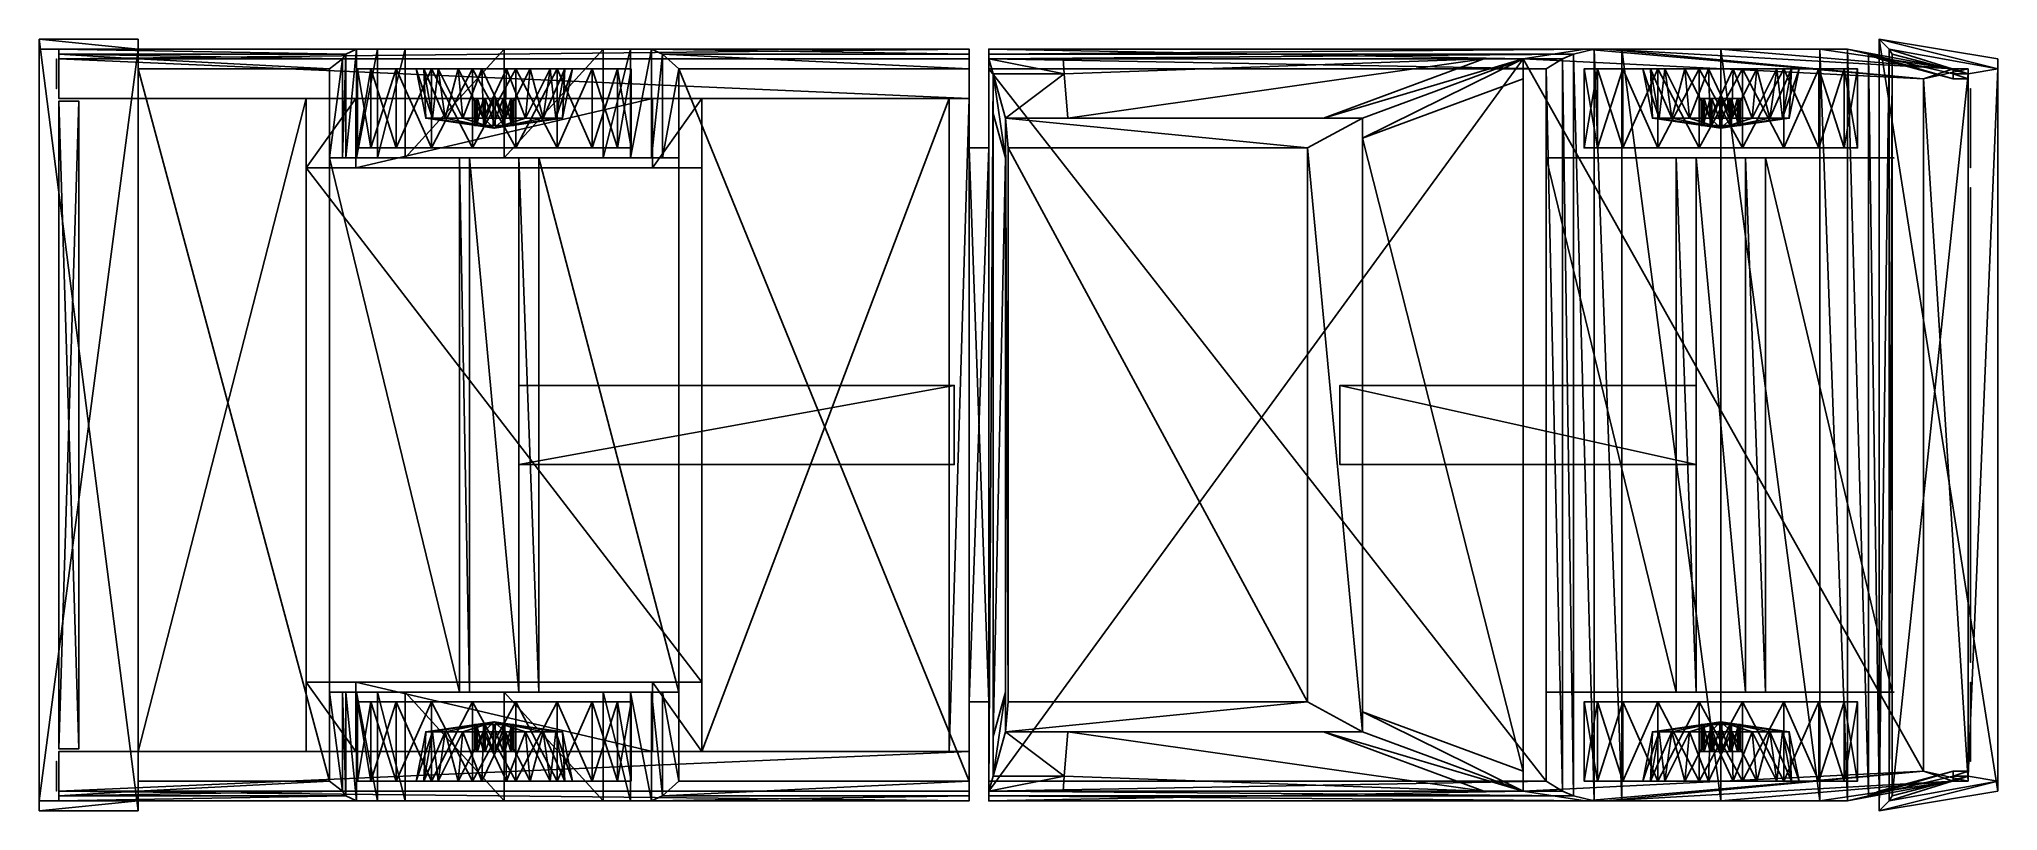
# Model space of a CAD drawing. Extents: x -1736 to -1538, y 1113 to 1191.
import ezdxf

# ---------------------------------------------------------------- set-up
doc = ezdxf.new("R2010")
doc.units = 0
for name, color, linetype in [('P2-BLACK', 8, 'CONTINUOUS'), ('P2-BODY', 1, 'CONTINUOUS'), ('P2-HUB', 15, 'CONTINUOUS'), ('P2-LITE', 15, 'CONTINUOUS'), ('P2-RED', 9, 'CONTINUOUS'), ('P2-ROOF', 1, 'CONTINUOUS'), ('P2-SILV', 15, 'CONTINUOUS'), ('P2-TIRE', 8, 'CONTINUOUS'), ('P2-WINDO', 8, 'CONTINUOUS'), ('P2-YELLO', 10, 'CONTINUOUS')]:
    doc.layers.add(name, color=color, linetype=linetype)

msp = doc.modelspace()

# ---------------------------------------------------------------- meshes
at = {"layer": 'P2-BLACK'}
mesh = msp.add_polyface(dxfattribs=at)
corners = [(-1640.000122, 1188, 16.999756), (-1583.666748, 1188, 16.999756), (-1583.666748, 1116, 16.999914), (-1640.000122, 1116, 16.999914), (-1582.001709, 1189, 26.989777), (-1582.001709, 1114.99939, 26.989634), (-1580.911011, 1189.5, 29.791685), (-1580.911011, 1114.49939, 29.791843), (-1578.791748, 1190, 31.910986), (-1578.791748, 1114, 31.910833), (-1576, 1190, 32.999916), (-1576, 1114, 32.999912), (-1566.000366, 1190, 33.662025), (-1566.000366, 1114, 33.662025), (-1556, 1190, 32.999916), (-1556, 1114, 32.999912), (-1553.20813, 1190, 31.910915), (-1553.20813, 1114, 31.910772), (-1551.088989, 1189.5, 29.791685), (-1551.088989, 1114.49939, 29.791843), (-1550, 1189, 26.999907), (-1550, 1114.99939, 26.999763), (-1549, 1190, 20.999746), (-1550, 1191, 26.999756), (-1550, 1112.99939, 26.999914), (-1549, 1114, 20.999905), (-1538, 1189, 26.999907), (-1538, 1114.99939, 26.999763), (-1538, 1188, 20.999746), (-1538, 1116, 20.999905), (-1541, 1187.5, 18.999756), (-1541, 1116.5, 18.999914), (-1548.666748, 1189.5, 18.999756), (-1548.666748, 1114.5, 18.999914), (-1736, 1191, 26.999756), (-1726, 1191, 26.999756), (-1726, 1112.99939, 26.999914), (-1736, 1112.99939, 26.999914), (-1726.000122, 1190, 20.981495), (-1726, 1114, 20.981665), (-1736.000122, 1190, 21.999746), (-1736, 1113.99939, 21.999905), (-1726.000122, 1188, 20.981506), (-1706.664429, 1188, 19.012686), (-1706.664429, 1116, 19.012844), (-1726, 1116, 20.981665), (-1671.333374, 1188, 16.999756), (-1642.000122, 1188, 16.999756), (-1642.000122, 1116, 16.999914), (-1671.333374, 1116, 16.999914), (-1706.664429, 1179, 19.012638), (-1705.333252, 1179, 26.999908), (-1705.333252, 1189, 26.999907), (-1705, 1179, 28.999908), (-1705, 1189.5, 28.999907), (-1703.911011, 1179, 31.791838), (-1703.911011, 1190, 31.791836), (-1701.791992, 1179, 33.910915), (-1701.791992, 1190, 33.910915), (-1699, 1179, 34.999905), (-1699, 1190, 34.999905), (-1689.000122, 1179, 35.662018), (-1689.000122, 1190, 35.662018), (-1679, 1179, 34.999905), (-1679, 1190, 34.999905), (-1676.20813, 1179, 33.910915), (-1676.20813, 1190, 33.910915), (-1674.088989, 1179, 31.791838), (-1674.088989, 1190, 31.791836), (-1673, 1179, 28.999908), (-1673, 1189.5, 28.999907), (-1671.333374, 1179, 16.999727), (-1640, 1180, 16.999908), (-1642, 1180, 16.999908), (-1642, 1124, 16.999762), (-1640, 1124, 16.999762), (-1642, 1180, 22.999817), (-1640, 1180, 22.999817), (-1640, 1124, 22.999971), (-1642, 1124, 22.999971), (-1540.75, 1176, 40.999966), (-1540.75, 1176, 30.749817), (-1540.75, 1128, 30.749971), (-1540.75, 1128, 40.999973), (-1734, 1184.749756, 47.000046), (-1732, 1184.749756, 47.000046), (-1732, 1184.749756, 27.250145), (-1734, 1184.749756, 27.250145), (-1709, 1185, 26.999756), (-1726, 1185, 26.999756), (-1726, 1118.99939, 26.999914), (-1709, 1118.99939, 26.999914), (-1709, 1178, 26.999908), (-1669, 1178, 26.999979), (-1669, 1126, 26.999821), (-1709, 1126, 26.999762), (-1644, 1185, 26.999826), (-1669, 1185, 26.999826), (-1669, 1118.99939, 26.999973), (-1644, 1118.99939, 26.999973), (-1644, 1185, 46.999966), (-1644, 1119, 46.999985), (-1706.664429, 1125.000122, 19.012762), (-1705.333252, 1125, 26.999762), (-1705.333252, 1114.99939, 26.999763), (-1705, 1125, 28.999762), (-1705, 1114.49939, 28.999914), (-1703.911011, 1125, 31.791691), (-1703.911011, 1114, 31.791693), (-1701.791992, 1125, 33.910923), (-1701.791992, 1114, 33.910923), (-1699, 1125, 34.999912), (-1699, 1114, 34.999912), (-1689.000122, 1125, 35.662033), (-1689.000122, 1114, 35.662033), (-1679, 1125, 34.999912), (-1679, 1114, 34.999912), (-1676.20813, 1125, 33.910923), (-1676.20813, 1114, 33.910923), (-1674.088989, 1125, 31.791691), (-1674.088989, 1114, 31.791693), (-1673, 1125, 28.999762), (-1673, 1114.49939, 28.999914), (-1671.333374, 1125.000122, 16.999882), (-1734, 1119.250244, 47.000053), (-1732, 1119.250244, 47.000065), (-1732, 1119.249634, 27.250303), (-1734, 1119.249634, 27.250303), (-1640, 1115, 47.999985), (-1586, 1115, 47.999985), (-1586, 1189, 47.999966), (-1640, 1189, 47.999966), (-1706.664429, 1179, 35.999966), (-1671.5, 1179, 35.999966), (-1685.5, 1179, 16.999788), (-1687.5, 1179, 11.999939), (-1692.5, 1179, 11.999939), (-1693.5, 1179, 16.999817), (-1693.5, 1125.000122, 16.999971), (-1692.5, 1125.000122, 11.999767), (-1687.5, 1125.000122, 11.999767), (-1685.5, 1125.000122, 16.999943), (-1706.664429, 1125.000122, 35.999943), (-1671.5, 1125.000122, 35.999943), (-1583.666748, 1179, 16.999727), (-1583.5, 1179, 33.999966), (-1548.5, 1179, 33.999966), (-1548.666748, 1179, 18.999727), (-1561.5, 1179, 18.999788), (-1563.5, 1179, 11.999939), (-1568.5, 1179, 11.999939), (-1570.5, 1179, 16.999788), (-1583.5, 1125.000122, 33.999943), (-1548.5, 1125.000122, 33.999943), (-1548.666748, 1125, 18.999882), (-1561.5, 1125, 18.999943), (-1563.5, 1125, 11.999767), (-1568.5, 1125, 11.999767), (-1570.5, 1125, 16.999943), (-1583.666748, 1125, 16.999882), (-1570.5, 1156, 16.99979), (-1568.5, 1156, 11.999941), (-1604.5, 1156, 16.99979), (-1604.5, 1148, 16.999941), (-1570.5, 1148, 16.999941), (-1568.5, 1148, 11.99979), (-1687.5, 1156, 11.999941), (-1685.5, 1156, 16.99979), (-1643.5, 1156, 16.99979), (-1687.5, 1148, 11.99979), (-1643.5, 1148, 16.999941)]
mesh.append_faces([[corners[k] for k in face] for face in [(160, 161, 162), (165, 164, 163), (166, 167, 168)]])
mesh.append_faces([[corners[k] for k in face] for face in [(34, 37, 36), (35, 36, 39), (38, 39, 41), (40, 41, 37), (148, 144, 146), (156, 152, 158)]], dxfattribs={"vtx0": -1, "vtx1": -1, "vtx2": -1})
mesh.append_faces([[corners[k] for k in face] for face in [(50, 133, 71), (50, 71, 134), (134, 136, 137), (134, 137, 50), (148, 150, 151), (148, 151, 144)]], dxfattribs={"vtx0": -1, "vtx2": -1})
mesh.append_faces([[corners[k] for k in face] for face in [(36, 35, 34), (39, 38, 35), (41, 40, 38), (37, 34, 40), (123, 143, 102), (141, 123, 102), (138, 139, 141), (102, 138, 141), (155, 154, 152), (156, 155, 152)]], dxfattribs={"vtx1": -1, "vtx2": -1})
mesh.append_faces([[corners[k] for k in face] for face in [(0, 1, 2), (2, 3, 0), (1, 4, 5), (5, 2, 1), (4, 6, 7), (7, 5, 4), (6, 8, 9), (9, 7, 6), (8, 10, 11), (11, 9, 8), (10, 12, 13), (13, 11, 10), (12, 14, 15), (15, 13, 12), (14, 16, 17), (17, 15, 14), (16, 18, 19), (19, 17, 16), (18, 20, 21), (21, 19, 18), (24, 23, 22), (22, 25, 24), (27, 26, 23), (23, 24, 27), (29, 28, 26), (26, 27, 29), (31, 30, 28), (28, 29, 31), (33, 32, 30), (30, 31, 33), (25, 22, 32), (32, 33, 25), (23, 26, 28), (28, 22, 23), (22, 28, 30), (30, 32, 22), (34, 35, 38), (38, 40, 34), (42, 43, 44), (44, 45, 42), (46, 47, 48), (48, 49, 46), (52, 51, 50), (50, 43, 52), (54, 53, 51), (51, 52, 54), (56, 55, 53), (53, 54, 56), (58, 57, 55), (55, 56, 58), (60, 59, 57), (57, 58, 60), (62, 61, 59), (59, 60, 62), (64, 63, 61), (61, 62, 64), (66, 65, 63), (63, 64, 66), (68, 67, 65), (65, 66, 68), (70, 69, 67), (67, 68, 70), (46, 71, 69), (69, 70, 46), (74, 73, 72), (72, 75, 74), (78, 77, 76), (76, 79, 78), (76, 77, 72), (72, 73, 76), (82, 81, 80), (80, 83, 82), (84, 85, 86), (86, 87, 84), (88, 89, 90), (90, 91, 88), (94, 93, 92), (92, 95, 94), (96, 97, 98), (98, 99, 96), (100, 96, 99), (99, 101, 100), (29, 27, 24), (24, 25, 29), (31, 29, 25), (25, 33, 31), (39, 36, 37), (37, 41, 39), (102, 103, 104), (104, 44, 102), (103, 105, 106), (106, 104, 103), (105, 107, 108), (108, 106, 105), (107, 109, 110), (110, 108, 107), (109, 111, 112), (112, 110, 109), (111, 113, 114), (114, 112, 111), (113, 115, 116), (116, 114, 113), (115, 117, 118), (118, 116, 115), (117, 119, 120), (120, 118, 117), (119, 121, 122), (122, 120, 119), (121, 123, 49), (49, 122, 121), (75, 78, 79), (79, 74, 75), (126, 125, 124), (124, 127, 126), (128, 129, 130), (130, 131, 128), (50, 132, 133), (134, 135, 136), (50, 137, 138), (138, 102, 50), (137, 136, 139), (139, 138, 137), (136, 135, 140), (140, 139, 136), (141, 134, 135), (135, 140, 141), (134, 71, 123), (123, 141, 134), (143, 142, 102), (139, 140, 141), (144, 145, 146), (146, 147, 148), (148, 149, 150), (154, 153, 152), (158, 157, 156), (152, 159, 158), (144, 151, 158), (158, 159, 144), (151, 150, 157), (157, 158, 151), (150, 149, 156), (156, 157, 150), (149, 148, 155), (155, 156, 149), (148, 147, 154), (154, 155, 148), (162, 161, 165), (165, 163, 162), (169, 166, 168), (168, 170, 169)]], dxfattribs={"vtx2": -1})
at = {"layer": 'P2-BODY'}
mesh = msp.add_polyface(dxfattribs=at)
corners = [(-1640, 1189, 47.999966), (-1640, 1115, 47.999973), (-1640, 1190, 43.499905), (-1640, 1113.99939, 43.499924), (-1640, 1190, 41.999905), (-1640, 1113.99939, 41.999924), (-1640, 1190, 33.662025), (-1640, 1113.99939, 33.662025), (-1640, 1190, 32.999916), (-1640, 1113.99939, 32.999912), (-1640, 1190, 31.910894), (-1640, 1113.99939, 31.911043), (-1640, 1189.5, 29.791744), (-1640, 1114.49939, 29.791903), (-1640, 1189, 26.999731), (-1640, 1114.99939, 26.999973), (-1640.000122, 1188, 16.999731), (-1640.000122, 1116, 16.999973), (-1586, 1189, 47.999905), (-1545.500122, 1187.000488, 43.499825), (-1545.500122, 1116.999634, 43.499863), (-1586, 1115, 47.999912), (-1541, 1188, 41.999905), (-1541, 1115.99939, 41.999924), (-1642, 1185, 46.999905), (-1644, 1185, 46.999966), (-1644, 1119, 46.999985), (-1642, 1119, 46.999924), (-1642, 1189, 46.999905), (-1642, 1190, 41.999966), (-1642, 1113.99939, 41.999985), (-1642, 1115, 46.999912), (-1642, 1190, 35.662018), (-1642, 1113.99939, 35.662033), (-1642, 1190, 33.910927), (-1642, 1113.99939, 33.910923), (-1642, 1190, 31.791754), (-1642, 1113.99939, 31.791903), (-1642, 1189.5, 28.999815), (-1642, 1114.49939, 28.999973), (-1642.000122, 1188, 16.999731), (-1642.000122, 1116, 16.999973), (-1541, 1187.5, 29.791744), (-1541, 1187, 26.999731), (-1541, 1116.99939, 26.999973), (-1541, 1116.49939, 29.791903), (-1541, 1187, 26.999731), (-1542.5, 1187, 26.99979), (-1542.5, 1187.5, 29.791744), (-1541, 1187.5, 29.791744), (-1542.5, 1188, 31.910885), (-1541, 1188, 31.910885), (-1542.5, 1188, 32.999905), (-1541, 1188, 32.999905), (-1542.5, 1188, 33.662018), (-1541, 1188, 33.662018), (-1542.5, 1188, 41.999905), (-1541, 1188, 41.999905), (-1545.5, 1187.000488, 43.499825), (-1550, 1189, 26.999731), (-1551.088989, 1189.5, 29.791744), (-1553.20813, 1190, 31.910885), (-1556, 1190, 32.999905), (-1566, 1190, 33.662018), (-1577.630615, 1190, 41.999905), (-1579.7229, 1190, 43.499905), (-1586, 1189, 47.999905), (-1640, 1190, 43.499905), (-1640, 1189, 47.999966), (-1640, 1190, 41.999905), (-1640, 1190, 33.662018), (-1640, 1190, 32.999905), (-1576, 1190, 32.999905), (-1578.79187, 1190, 31.910824), (-1640, 1190, 31.910885), (-1640, 1189.5, 29.791744), (-1580.911011, 1189.5, 29.791744), (-1582.001709, 1189, 26.989592), (-1640, 1189, 26.999731), (-1583.666748, 1188, 16.999731), (-1640.000122, 1188, 16.999731), (-1709, 1178, 26.999968), (-1704, 1178, 38.999966), (-1674, 1178, 38.999966), (-1669, 1178, 27.000027), (-1704, 1185, 38.999966), (-1709, 1185, 26.999731), (-1674, 1185, 38.999966), (-1669, 1185, 26.99979), (-1642, 1185, 46.999905), (-1734, 1184.999756, 47.000046), (-1734, 1188.999756, 47.000046), (-1642, 1189, 46.999905), (-1642, 1190, 41.999966), (-1734, 1189.999756, 42.000107), (-1642, 1190, 35.662018), (-1734, 1189.999756, 35.662155), (-1689, 1190, 35.662018), (-1699, 1190, 34.999905), (-1734, 1190, 34.999905), (-1701.791992, 1190, 33.910915), (-1734, 1189.999756, 33.911057), (-1703.911011, 1190, 31.791744), (-1734, 1189.999756, 31.791885), (-1705, 1189.5, 28.999815), (-1734, 1189.499756, 28.999954), (-1705.333252, 1189, 26.999731), (-1726, 1189, 26.999731), (-1734, 1188.999756, 26.99987), (-1706.664429, 1188, 19.012661), (-1726.000122, 1188, 20.98147), (-1642, 1190, 34.999905), (-1679, 1190, 34.999905), (-1642, 1190, 33.910915), (-1676.20813, 1190, 33.910915), (-1642, 1190, 31.791744), (-1674.088989, 1190, 31.791744), (-1642, 1189.5, 28.999815), (-1673, 1189.5, 28.999815), (-1642.000122, 1188, 16.999731), (-1671.333374, 1188, 16.999731), (-1644, 1185, 46.999905), (-1644, 1185, 35.662018), (-1734, 1184.999756, 35.662155), (-1705.390869, 1185, 35.662018), (-1734, 1184.999756, 26.99987), (-1672.609131, 1185, 35.662018), (-1644, 1185, 26.99979), (-1734, 1184.999756, 42.000107), (-1734, 1184.999756, 33.911057), (-1734, 1184.999756, 31.791861), (-1734, 1184.999756, 28.999929), (-1734, 1184.750244, 47.000114), (-1732, 1184.750244, 47.000114), (-1732, 1119.250244, 47.000122), (-1734, 1119.250244, 47.000122), (-1732, 1184.750244, 27.249941), (-1732, 1119.249634, 27.250309), (-1734, 1184.750244, 27.249941), (-1734, 1119.249634, 27.250309), (-1541, 1116.99939, 26.999973), (-1542.5, 1116.99939, 27.000032), (-1542.5, 1116.49939, 29.791903), (-1541, 1116.49939, 29.791903), (-1542.5, 1115.99939, 31.911043), (-1541, 1115.99939, 31.911043), (-1542.5, 1115.99939, 32.999912), (-1541, 1115.99939, 32.999912), (-1542.5, 1115.99939, 33.662025), (-1541, 1115.99939, 33.662025), (-1542.5, 1115.99939, 41.999924), (-1541, 1115.99939, 41.999924), (-1545.5, 1116.999634, 43.499863), (-1550, 1114.99939, 26.999973), (-1551.088989, 1114.49939, 29.791903), (-1553.20813, 1113.99939, 31.911043), (-1556, 1113.99939, 32.999912), (-1566, 1113.99939, 33.662025), (-1577.630615, 1113.99939, 41.999924), (-1579.7229, 1113.99939, 43.499924), (-1586, 1115, 47.999912), (-1640, 1113.99939, 43.499924), (-1640, 1115, 47.999973), (-1640, 1113.99939, 41.999924), (-1640, 1113.99939, 33.662025), (-1640, 1113.99939, 32.999912), (-1576, 1113.99939, 32.999912), (-1578.79187, 1113.99939, 31.910982), (-1640, 1113.99939, 31.911043), (-1640, 1114.49939, 29.791903), (-1580.911011, 1114.49939, 29.791903), (-1582.001709, 1114.99939, 26.989843), (-1640, 1114.99939, 26.999973), (-1583.666748, 1116, 16.999973), (-1640.000122, 1116, 16.999973), (-1709, 1126, 26.999821), (-1704, 1125.99939, 38.999985), (-1674, 1125.99939, 38.999985), (-1669, 1126, 26.99988), (-1704, 1118.99939, 38.999985), (-1709, 1118.99939, 26.999973), (-1674, 1118.99939, 38.999985), (-1669, 1118.99939, 27.000032), (-1642, 1119, 46.999924), (-1734, 1119.000244, 47.000053), (-1734, 1115.000244, 47.000053), (-1642, 1115, 46.999912), (-1642, 1113.99939, 41.999985), (-1734, 1113.999634, 42.000114), (-1642, 1113.99939, 35.662033), (-1734, 1113.999634, 35.662163), (-1689, 1113.99939, 35.662033), (-1699, 1113.99939, 34.999912), (-1734, 1113.99939, 34.999912), (-1701.791992, 1113.99939, 33.910923), (-1734, 1113.999634, 33.911064), (-1703.911011, 1113.99939, 31.791903), (-1734, 1113.999634, 31.792044), (-1705, 1114.49939, 28.999973), (-1734, 1114.499634, 29.000113), (-1705.333252, 1114.99939, 26.999973), (-1726, 1114.99939, 26.999973), (-1734, 1114.999634, 27.000113), (-1706.664429, 1116, 19.012903), (-1726, 1116, 20.981724), (-1642, 1113.99939, 34.999912), (-1679, 1113.99939, 34.999912), (-1642, 1113.99939, 33.910923), (-1676.20813, 1113.99939, 33.910923), (-1642, 1113.99939, 31.791903), (-1674.088989, 1113.99939, 31.791903), (-1642, 1114.49939, 28.999973), (-1673, 1114.49939, 28.999973), (-1642.000122, 1116, 16.999973), (-1671.333374, 1116, 16.999973), (-1644, 1119, 46.999924), (-1644, 1118.99939, 35.662033), (-1734, 1118.999634, 35.662163), (-1705.390869, 1118.99939, 35.662033), (-1734, 1118.999634, 27.000113), (-1672.609131, 1118.99939, 35.662033), (-1644, 1118.99939, 27.000032), (-1734, 1118.999634, 42.000114), (-1734, 1118.999634, 33.911182), (-1734, 1118.999634, 31.792044), (-1734, 1118.999634, 29.000113)]
mesh.append_faces([[corners[k] for k in face] for face in [(57, 56, 58), (65, 66, 58), (107, 108, 105), (152, 150, 151), (152, 160, 159), (199, 202, 201)]])
mesh.append_faces([[corners[k] for k in face] for face in [(0, 2, 3), (3, 1, 0), (2, 4, 5), (5, 3, 2), (4, 6, 7), (7, 5, 4), (6, 8, 9), (9, 7, 6), (8, 10, 11), (11, 9, 8), (10, 12, 13), (13, 11, 10), (12, 14, 15), (15, 13, 12), (14, 16, 17), (17, 15, 14), (20, 19, 18), (18, 21, 20), (23, 22, 19), (19, 20, 23), (24, 25, 26), (26, 27, 24), (30, 29, 28), (28, 31, 30), (33, 32, 29), (29, 30, 33), (35, 34, 32), (32, 33, 35), (37, 36, 34), (34, 35, 37), (39, 38, 36), (36, 37, 39), (41, 40, 38), (38, 39, 41), (44, 43, 42), (42, 45, 44), (46, 47, 48), (48, 49, 46), (49, 48, 50), (50, 51, 49), (51, 50, 52), (52, 53, 51), (53, 52, 54), (54, 55, 53), (55, 54, 56), (56, 57, 55), (47, 59, 60), (60, 48, 47), (48, 60, 61), (61, 50, 48), (50, 61, 62), (62, 52, 50), (54, 52, 62), (62, 63, 54), (54, 63, 64), (64, 56, 54), (58, 56, 64), (64, 65, 58), (66, 65, 67), (67, 68, 66), (69, 67, 65), (65, 64, 69), (64, 63, 70), (70, 69, 64), (71, 70, 63), (63, 72, 71), (72, 73, 74), (74, 71, 72), (75, 74, 73), (73, 76, 75), (76, 77, 78), (78, 75, 76), (78, 77, 79), (79, 80, 78), (83, 82, 81), (81, 84, 83), (81, 82, 85), (85, 86, 81), (82, 83, 87), (87, 85, 82), (83, 84, 88), (88, 87, 83), (91, 90, 89), (89, 92, 91), (91, 92, 93), (93, 94, 91), (94, 93, 95), (95, 96, 94), (96, 97, 98), (98, 99, 96), (99, 98, 100), (100, 101, 99), (101, 100, 102), (102, 103, 101), (103, 102, 104), (104, 105, 103), (105, 104, 106), (106, 107, 105), (107, 106, 109), (109, 110, 107), (97, 95, 111), (111, 112, 97), (112, 111, 113), (113, 114, 112), (114, 113, 115), (115, 116, 114), (116, 115, 117), (117, 118, 116), (118, 117, 119), (119, 120, 118), (122, 121, 90), (90, 123, 122), (86, 124, 123), (123, 125, 86), (127, 122, 126), (126, 88, 127), (94, 128, 90), (90, 91, 94), (96, 123, 128), (128, 94, 96), (101, 129, 123), (123, 96, 101), (103, 130, 129), (129, 101, 103), (105, 131, 130), (130, 103, 105), (108, 125, 131), (131, 105, 108), (134, 133, 132), (132, 135, 134), (137, 136, 133), (133, 134, 137), (139, 138, 136), (136, 137, 139), (132, 138, 139), (139, 135, 132), (142, 141, 140), (140, 143, 142), (144, 142, 143), (143, 145, 144), (146, 144, 145), (145, 147, 146), (148, 146, 147), (147, 149, 148), (150, 148, 149), (149, 151, 150), (154, 153, 141), (141, 142, 154), (155, 154, 142), (142, 144, 155), (156, 155, 144), (144, 146, 156), (156, 146, 148), (148, 157, 156), (158, 157, 148), (148, 150, 158), (158, 150, 152), (152, 159, 158), (161, 159, 160), (160, 162, 161), (159, 161, 163), (163, 158, 159), (164, 157, 158), (158, 163, 164), (157, 164, 165), (165, 166, 157), (168, 167, 166), (166, 165, 168), (167, 168, 169), (169, 170, 167), (172, 171, 170), (170, 169, 172), (173, 171, 172), (172, 174, 173), (175, 176, 177), (177, 178, 175), (179, 176, 175), (175, 180, 179), (181, 177, 176), (176, 179, 181), (182, 178, 177), (177, 181, 182), (183, 184, 185), (185, 186, 183), (187, 186, 185), (185, 188, 187), (189, 187, 188), (188, 190, 189), (192, 191, 190), (190, 193, 192), (194, 192, 193), (193, 195, 194), (196, 194, 195), (195, 197, 196), (198, 196, 197), (197, 199, 198), (200, 198, 199), (199, 201, 200), (203, 200, 201), (201, 204, 203), (205, 189, 191), (191, 206, 205), (207, 205, 206), (206, 208, 207), (209, 207, 208), (208, 210, 209), (211, 209, 210), (210, 212, 211), (213, 211, 212), (212, 214, 213), (184, 215, 216), (216, 217, 184), (217, 218, 180), (180, 219, 217), (220, 216, 221), (221, 182, 220), (184, 222, 188), (188, 185, 184), (222, 217, 190), (190, 188, 222), (217, 223, 195), (195, 190, 217), (223, 224, 197), (197, 195, 223), (224, 225, 199), (199, 197, 224), (225, 219, 202), (202, 199, 225)]], dxfattribs={"vtx2": -1})
at = {"layer": 'P2-HUB'}
mesh = msp.add_polyface(dxfattribs=at)
corners = [(-1691.251465, 1187.999756, 21.714025), (-1691.094971, 1182.999756, 20.726337), (-1693.177979, 1182.999756, 20.049568), (-1693.631836, 1187.999756, 20.940567), (-1688.748535, 1187.999756, 21.714025), (-1691.251465, 1187.999756, 5.91102), (-1691.094971, 1182.999756, 6.898708), (-1688.905029, 1182.999756, 6.898708), (-1693.631836, 1187.999756, 6.684474), (-1693.177979, 1182.999756, 7.57548), (-1695.656738, 1187.999756, 8.155684), (-1694.949707, 1182.999756, 8.862791), (-1697.128174, 1187.999756, 10.180617), (-1696.237061, 1182.999756, 10.634597), (-1697.901489, 1187.999756, 12.561057), (-1696.913818, 1182.999756, 12.717487), (-1697.901489, 1187.999756, 15.064007), (-1696.913818, 1182.999756, 14.907567), (-1697.128174, 1187.999756, 17.444447), (-1696.237061, 1182.999756, 16.990458), (-1695.656738, 1187.999756, 19.469376), (-1694.949707, 1182.999756, 18.762278), (-1690, 1181.999756, 13.812517), (-1688.905029, 1182.999756, 20.726337), (-1689.895264, 1182.285522, 15.809777), (-1689.895264, 1184.999756, 15.809777), (-1690.907959, 1184.999756, 15.594537), (-1690.907959, 1182.285522, 15.594537), (-1691.089355, 1182.285522, 12.135207), (-1691.089355, 1184.999756, 12.135197), (-1690.104736, 1184.999756, 11.815288), (-1690.104736, 1182.285522, 11.815288), (-1691.781982, 1182.285522, 12.904557), (-1691.781982, 1184.999756, 12.904557), (-1691.997192, 1182.285522, 13.917207), (-1691.997192, 1184.999756, 13.917207), (-1691.677246, 1182.285522, 14.901807), (-1691.677246, 1184.999756, 14.901797), (-1690, 1184.999756, 13.812517)]
mesh.append_faces([[corners[k] for k in face] for face in [(0, 1, 2), (2, 3, 0), (1, 0, 4), (5, 6, 7), (8, 9, 6), (6, 5, 8), (10, 11, 9), (9, 8, 10), (12, 13, 11), (11, 10, 12), (14, 15, 13), (13, 12, 14), (16, 17, 15), (15, 14, 16), (18, 19, 17), (17, 16, 18), (20, 21, 19), (19, 18, 20), (3, 2, 21), (21, 20, 3), (22, 2, 1), (22, 1, 23), (22, 6, 9), (22, 9, 11), (22, 11, 13), (22, 13, 15), (22, 15, 17), (22, 17, 19), (22, 19, 21), (22, 21, 2), (24, 25, 26), (26, 27, 24), (28, 29, 30), (30, 31, 28), (32, 33, 29), (29, 28, 32), (34, 35, 33), (33, 32, 34), (36, 37, 35), (35, 34, 36), (27, 26, 37), (37, 36, 27), (38, 26, 25), (38, 30, 29), (38, 29, 33), (38, 33, 35), (38, 35, 37), (38, 37, 26)]], dxfattribs={"vtx2": -1})
mesh = msp.add_polyface(dxfattribs=at)
corners = [(-1688.748535, 1187.999756, 21.714025), (-1688.905029, 1182.999756, 20.726337), (-1691.094971, 1182.999756, 20.726337), (-1686.368164, 1187.999756, 20.940567), (-1686.822021, 1182.999756, 20.049568), (-1684.343262, 1187.999756, 19.469376), (-1685.050293, 1182.999756, 18.762268), (-1682.87207, 1187.999756, 17.444447), (-1683.762939, 1182.999756, 16.990458), (-1682.098511, 1187.999756, 15.064007), (-1683.086182, 1182.999756, 14.907567), (-1682.098511, 1187.999756, 12.561057), (-1683.086182, 1182.999756, 12.717487), (-1682.87207, 1187.999756, 10.180607), (-1683.762939, 1182.999756, 10.634607), (-1684.343262, 1187.999756, 8.155684), (-1685.050293, 1182.999756, 8.862792), (-1686.368164, 1187.999756, 6.684474), (-1686.822021, 1182.999756, 7.575481), (-1688.748535, 1187.999756, 5.91102), (-1688.905029, 1182.999756, 6.898708), (-1691.251465, 1187.999756, 5.91102), (-1690, 1181.999756, 13.812517), (-1691.094971, 1182.999756, 6.898708), (-1688.910645, 1182.285522, 15.489857), (-1688.910645, 1184.999756, 15.489857), (-1689.895264, 1184.999756, 15.809777), (-1689.895264, 1182.285522, 15.809777), (-1688.218018, 1182.285522, 14.720507), (-1688.218018, 1184.999756, 14.720507), (-1688.002686, 1182.285522, 13.707857), (-1688.002808, 1184.999756, 13.707857), (-1688.322754, 1182.285522, 12.723257), (-1688.322754, 1184.999756, 12.723257), (-1689.092041, 1182.285522, 12.030527), (-1689.092041, 1184.999756, 12.030527), (-1690.104736, 1182.285522, 11.815288), (-1690.104736, 1184.999756, 11.815288), (-1690, 1184.999756, 13.812517)]
mesh.append_faces([[corners[k] for k in face] for face in [(0, 1, 2), (3, 4, 1), (1, 0, 3), (5, 6, 4), (4, 3, 5), (7, 8, 6), (6, 5, 7), (9, 10, 8), (8, 7, 9), (11, 12, 10), (10, 9, 11), (13, 14, 12), (12, 11, 13), (15, 16, 14), (14, 13, 15), (17, 18, 16), (16, 15, 17), (19, 20, 18), (18, 17, 19), (20, 19, 21), (22, 1, 4), (22, 4, 6), (22, 6, 8), (22, 8, 10), (22, 10, 12), (22, 12, 14), (22, 14, 16), (22, 16, 18), (22, 18, 20), (22, 20, 23), (24, 25, 26), (26, 27, 24), (28, 29, 25), (25, 24, 28), (30, 31, 29), (29, 28, 30), (32, 33, 31), (31, 30, 32), (34, 35, 33), (33, 32, 34), (36, 37, 35), (35, 34, 36), (38, 26, 25), (38, 25, 29), (38, 29, 31), (38, 31, 33), (38, 33, 35), (38, 35, 37)]], dxfattribs={"vtx2": -1})
mesh = msp.add_polyface(dxfattribs=at)
corners = [(-1567.251465, 1187.999756, 21.714006), (-1567.094971, 1182.999756, 20.726318), (-1569.177856, 1182.999756, 20.049547), (-1569.631836, 1187.999756, 20.940556), (-1564.748535, 1187.999756, 21.714006), (-1567.251465, 1187.999756, 5.911003), (-1567.094971, 1182.999756, 6.898691), (-1564.905029, 1182.999756, 6.898691), (-1569.631836, 1187.999756, 6.684456), (-1569.177856, 1182.999756, 7.575462), (-1571.656738, 1187.999756, 8.155667), (-1570.949707, 1182.999756, 8.862774), (-1573.128052, 1187.999756, 10.180597), (-1572.237061, 1182.999756, 10.634587), (-1573.901489, 1187.999756, 12.561037), (-1572.913818, 1182.999756, 12.717477), (-1573.901489, 1187.999756, 15.063987), (-1572.913818, 1182.999756, 14.907557), (-1573.128052, 1187.999756, 17.444437), (-1572.237061, 1182.999756, 16.990448), (-1571.656738, 1187.999756, 19.469357), (-1570.949707, 1182.999756, 18.762259), (-1566, 1181.999756, 13.812507), (-1564.905029, 1182.999756, 20.726318), (-1565.895264, 1182.285522, 15.809757), (-1565.895264, 1184.999756, 15.809757), (-1566.907959, 1184.999756, 15.594517), (-1566.907959, 1182.285522, 15.594517), (-1567.089355, 1182.285522, 12.135187), (-1567.089355, 1184.999756, 12.135187), (-1566.104736, 1184.999756, 11.815268), (-1566.104736, 1182.285522, 11.815268), (-1567.781982, 1182.285522, 12.904537), (-1567.781982, 1184.999756, 12.904537), (-1567.997192, 1182.285522, 13.917187), (-1567.997192, 1184.999756, 13.917187), (-1567.677246, 1182.285522, 14.901787), (-1567.677246, 1184.999756, 14.901787), (-1566, 1184.999756, 13.812497)]
mesh.append_faces([[corners[k] for k in face] for face in [(0, 1, 2), (2, 3, 0), (1, 0, 4), (5, 6, 7), (8, 9, 6), (6, 5, 8), (10, 11, 9), (9, 8, 10), (12, 13, 11), (11, 10, 12), (14, 15, 13), (13, 12, 14), (16, 17, 15), (15, 14, 16), (18, 19, 17), (17, 16, 18), (20, 21, 19), (19, 18, 20), (3, 2, 21), (21, 20, 3), (22, 2, 1), (22, 1, 23), (22, 6, 9), (22, 9, 11), (22, 11, 13), (22, 13, 15), (22, 15, 17), (22, 17, 19), (22, 19, 21), (22, 21, 2), (24, 25, 26), (26, 27, 24), (28, 29, 30), (30, 31, 28), (32, 33, 29), (29, 28, 32), (34, 35, 33), (33, 32, 34), (36, 37, 35), (35, 34, 36), (27, 26, 37), (37, 36, 27), (38, 26, 25), (38, 30, 29), (38, 29, 33), (38, 33, 35), (38, 35, 37), (38, 37, 26)]], dxfattribs={"vtx2": -1})
mesh = msp.add_polyface(dxfattribs=at)
corners = [(-1564.748535, 1187.999756, 21.714006), (-1564.905029, 1182.999756, 20.726318), (-1567.094971, 1182.999756, 20.726318), (-1562.368164, 1187.999756, 20.940556), (-1562.822144, 1182.999756, 20.049547), (-1560.343262, 1187.999756, 19.469357), (-1561.050293, 1182.999756, 18.762259), (-1558.87207, 1187.999756, 17.444437), (-1559.762939, 1182.999756, 16.990448), (-1558.098511, 1187.999756, 15.063987), (-1559.086182, 1182.999756, 14.907557), (-1558.098511, 1187.999756, 12.561037), (-1559.086182, 1182.999756, 12.717477), (-1558.87207, 1187.999756, 10.180597), (-1559.762939, 1182.999756, 10.634587), (-1560.343262, 1187.999756, 8.155667), (-1561.050293, 1182.999756, 8.862775), (-1562.368164, 1187.999756, 6.684457), (-1562.822144, 1182.999756, 7.575463), (-1564.748535, 1187.999756, 5.911003), (-1564.905029, 1182.999756, 6.898691), (-1567.251465, 1187.999756, 5.911003), (-1566, 1181.999756, 13.812507), (-1567.094971, 1182.999756, 6.898691), (-1564.910645, 1182.285522, 15.489847), (-1564.910645, 1184.999756, 15.489847), (-1565.895264, 1184.999756, 15.809757), (-1565.895264, 1182.285522, 15.809757), (-1564.218018, 1182.285522, 14.720488), (-1564.218018, 1184.999756, 14.720488), (-1564.002808, 1182.285522, 13.707848), (-1564.002808, 1184.999756, 13.707848), (-1564.322754, 1182.285522, 12.723248), (-1564.322754, 1184.999756, 12.723248), (-1565.092041, 1182.285522, 12.030518), (-1565.092041, 1184.999756, 12.030518), (-1566.104736, 1182.285522, 11.815268), (-1566.104736, 1184.999756, 11.815268), (-1566, 1184.999756, 13.812497)]
mesh.append_faces([[corners[k] for k in face] for face in [(0, 1, 2), (3, 4, 1), (1, 0, 3), (5, 6, 4), (4, 3, 5), (7, 8, 6), (6, 5, 7), (9, 10, 8), (8, 7, 9), (11, 12, 10), (10, 9, 11), (13, 14, 12), (12, 11, 13), (15, 16, 14), (14, 13, 15), (17, 18, 16), (16, 15, 17), (19, 20, 18), (18, 17, 19), (20, 19, 21), (22, 1, 4), (22, 4, 6), (22, 6, 8), (22, 8, 10), (22, 10, 12), (22, 12, 14), (22, 14, 16), (22, 16, 18), (22, 18, 20), (22, 20, 23), (24, 25, 26), (26, 27, 24), (28, 29, 25), (25, 24, 28), (30, 31, 29), (29, 28, 30), (32, 33, 31), (31, 30, 32), (34, 35, 33), (33, 32, 34), (36, 37, 35), (35, 34, 36), (38, 26, 25), (38, 25, 29), (38, 29, 31), (38, 31, 33), (38, 33, 35), (38, 35, 37)]], dxfattribs={"vtx2": -1})
mesh = msp.add_polyface(dxfattribs=at)
corners = [(-1693.177979, 1121.000244, 20.049572), (-1691.094971, 1121.000244, 20.726341), (-1691.251465, 1116.000244, 21.714033), (-1693.631836, 1116.000244, 20.940575), (-1688.748535, 1116.000244, 21.714033), (-1688.905029, 1121.000244, 6.898735), (-1691.094971, 1121.000244, 6.898735), (-1691.251465, 1116.000244, 5.911047), (-1693.177979, 1121.000244, 7.575507), (-1693.631836, 1116.000244, 6.684502), (-1694.949707, 1121.000244, 8.862797), (-1695.656738, 1116.000244, 8.15569), (-1696.237061, 1121.000244, 10.634603), (-1697.128174, 1116.000244, 10.180623), (-1696.913818, 1121.000244, 12.717493), (-1697.901489, 1116.000244, 12.561063), (-1696.913818, 1121.000244, 14.907573), (-1697.901489, 1116.000244, 15.064013), (-1696.237061, 1121.000244, 16.990461), (-1697.128174, 1116.000244, 17.444454), (-1694.949707, 1121.000244, 18.762281), (-1695.656738, 1116.000244, 19.469383), (-1690, 1122.000244, 13.812523), (-1688.905029, 1121.000244, 20.726341), (-1690.907959, 1119.000244, 15.594543), (-1689.895264, 1119.000244, 15.809783), (-1689.895264, 1121.714478, 15.809783), (-1690.907959, 1121.714478, 15.594543), (-1690.104736, 1119.000244, 11.815293), (-1691.089355, 1119.000244, 12.135202), (-1691.089355, 1121.714478, 12.135213), (-1690.104736, 1121.714478, 11.815293), (-1691.781982, 1119.000244, 12.904563), (-1691.781982, 1121.714478, 12.904563), (-1691.997192, 1119.000244, 13.917212), (-1691.997192, 1121.714478, 13.917212), (-1691.677246, 1119.000244, 14.901803), (-1691.677246, 1121.714478, 14.901813), (-1690, 1119.000244, 13.812523)]
mesh.append_faces([[corners[k] for k in face] for face in [(0, 1, 2), (2, 3, 0), (4, 2, 1), (5, 6, 7), (6, 8, 9), (9, 7, 6), (8, 10, 11), (11, 9, 8), (10, 12, 13), (13, 11, 10), (12, 14, 15), (15, 13, 12), (14, 16, 17), (17, 15, 14), (16, 18, 19), (19, 17, 16), (18, 20, 21), (21, 19, 18), (20, 0, 3), (3, 21, 20), (1, 0, 22), (23, 1, 22), (8, 6, 22), (10, 8, 22), (12, 10, 22), (14, 12, 22), (16, 14, 22), (18, 16, 22), (20, 18, 22), (0, 20, 22), (24, 25, 26), (26, 27, 24), (28, 29, 30), (30, 31, 28), (29, 32, 33), (33, 30, 29), (32, 34, 35), (35, 33, 32), (34, 36, 37), (37, 35, 34), (36, 24, 27), (27, 37, 36), (25, 24, 38), (29, 28, 38), (32, 29, 38), (34, 32, 38), (36, 34, 38), (24, 36, 38)]], dxfattribs={"vtx2": -1})
mesh = msp.add_polyface(dxfattribs=at)
corners = [(-1691.094971, 1121.000244, 20.726341), (-1688.905029, 1121.000244, 20.726341), (-1688.748535, 1116.000244, 21.714033), (-1686.822021, 1121.000244, 20.049572), (-1686.368164, 1116.000244, 20.940575), (-1685.050293, 1121.000244, 18.762272), (-1684.343262, 1116.000244, 19.469383), (-1683.762939, 1121.000244, 16.990461), (-1682.87207, 1116.000244, 17.444454), (-1683.086182, 1121.000244, 14.907573), (-1682.098511, 1116.000244, 15.064013), (-1683.086182, 1121.000244, 12.717493), (-1682.098511, 1116.000244, 12.561063), (-1683.762939, 1121.000244, 10.634613), (-1682.87207, 1116.000244, 10.180613), (-1685.050293, 1121.000244, 8.862798), (-1684.343262, 1116.000244, 8.15569), (-1686.822021, 1121.000244, 7.575508), (-1686.368164, 1116.000244, 6.684502), (-1688.905029, 1121.000244, 6.898735), (-1688.748535, 1116.000244, 5.911047), (-1691.251465, 1116.000244, 5.911047), (-1690, 1122.000244, 13.812523), (-1691.094971, 1121.000244, 6.898735), (-1689.895264, 1119.000244, 15.809783), (-1688.910645, 1119.000244, 15.489862), (-1688.910645, 1121.714478, 15.489862), (-1689.895264, 1121.714478, 15.809783), (-1688.218018, 1119.000244, 14.720512), (-1688.218018, 1121.714478, 14.720512), (-1688.002808, 1119.000244, 13.707863), (-1688.002686, 1121.714478, 13.707863), (-1688.322754, 1119.000244, 12.723263), (-1688.322754, 1121.714478, 12.723263), (-1689.092041, 1119.000244, 12.030533), (-1689.092041, 1121.714478, 12.030533), (-1690.104736, 1119.000244, 11.815293), (-1690.104736, 1121.714478, 11.815293), (-1690, 1119.000244, 13.812523)]
mesh.append_faces([[corners[k] for k in face] for face in [(0, 1, 2), (1, 3, 4), (4, 2, 1), (3, 5, 6), (6, 4, 3), (5, 7, 8), (8, 6, 5), (7, 9, 10), (10, 8, 7), (9, 11, 12), (12, 10, 9), (11, 13, 14), (14, 12, 11), (13, 15, 16), (16, 14, 13), (15, 17, 18), (18, 16, 15), (17, 19, 20), (20, 18, 17), (21, 20, 19), (3, 1, 22), (5, 3, 22), (7, 5, 22), (9, 7, 22), (11, 9, 22), (13, 11, 22), (15, 13, 22), (17, 15, 22), (19, 17, 22), (23, 19, 22), (24, 25, 26), (26, 27, 24), (25, 28, 29), (29, 26, 25), (28, 30, 31), (31, 29, 28), (30, 32, 33), (33, 31, 30), (32, 34, 35), (35, 33, 32), (34, 36, 37), (37, 35, 34), (25, 24, 38), (28, 25, 38), (30, 28, 38), (32, 30, 38), (34, 32, 38), (36, 34, 38)]], dxfattribs={"vtx2": -1})
mesh = msp.add_polyface(dxfattribs=at)
corners = [(-1569.177856, 1121.000244, 20.049551), (-1567.094971, 1121.000244, 20.726322), (-1567.251465, 1116.000244, 21.714014), (-1569.631836, 1116.000244, 20.940563), (-1564.748535, 1116.000244, 21.714014), (-1564.905029, 1121.000244, 6.898718), (-1567.094971, 1121.000244, 6.898718), (-1567.251465, 1116.000244, 5.911031), (-1569.177856, 1121.000244, 7.575489), (-1569.631836, 1116.000244, 6.684484), (-1570.949707, 1121.000244, 8.86278), (-1571.656738, 1116.000244, 8.155673), (-1572.237061, 1121.000244, 10.634593), (-1573.128052, 1116.000244, 10.180603), (-1572.913818, 1121.000244, 12.717483), (-1573.901489, 1116.000244, 12.561043), (-1572.913818, 1121.000244, 14.907563), (-1573.901489, 1116.000244, 15.063993), (-1572.237061, 1121.000244, 16.990452), (-1573.128052, 1116.000244, 17.444445), (-1570.949707, 1121.000244, 18.762262), (-1571.656738, 1116.000244, 19.469364), (-1566, 1122.000244, 13.812512), (-1564.905029, 1121.000244, 20.726322), (-1566.907959, 1119.000244, 15.594522), (-1565.895264, 1119.000244, 15.809763), (-1565.895264, 1121.714478, 15.809763), (-1566.907959, 1121.714478, 15.594522), (-1566.104736, 1119.000244, 11.815273), (-1567.089355, 1119.000244, 12.135193), (-1567.089355, 1121.714478, 12.135193), (-1566.104736, 1121.714478, 11.815273), (-1567.781982, 1119.000244, 12.904543), (-1567.781982, 1121.714478, 12.904543), (-1567.997192, 1119.000244, 13.917192), (-1567.997192, 1121.714478, 13.917192), (-1567.677246, 1119.000244, 14.901793), (-1567.677246, 1121.714478, 14.901793), (-1566, 1119.000244, 13.812503)]
mesh.append_faces([[corners[k] for k in face] for face in [(0, 1, 2), (2, 3, 0), (4, 2, 1), (5, 6, 7), (6, 8, 9), (9, 7, 6), (8, 10, 11), (11, 9, 8), (10, 12, 13), (13, 11, 10), (12, 14, 15), (15, 13, 12), (14, 16, 17), (17, 15, 14), (16, 18, 19), (19, 17, 16), (18, 20, 21), (21, 19, 18), (20, 0, 3), (3, 21, 20), (1, 0, 22), (23, 1, 22), (8, 6, 22), (10, 8, 22), (12, 10, 22), (14, 12, 22), (16, 14, 22), (18, 16, 22), (20, 18, 22), (0, 20, 22), (24, 25, 26), (26, 27, 24), (28, 29, 30), (30, 31, 28), (29, 32, 33), (33, 30, 29), (32, 34, 35), (35, 33, 32), (34, 36, 37), (37, 35, 34), (36, 24, 27), (27, 37, 36), (25, 24, 38), (29, 28, 38), (32, 29, 38), (34, 32, 38), (36, 34, 38), (24, 36, 38)]], dxfattribs={"vtx2": -1})
mesh = msp.add_polyface(dxfattribs=at)
corners = [(-1567.094971, 1121.000244, 20.726322), (-1564.905029, 1121.000244, 20.726322), (-1564.748535, 1116.000244, 21.714014), (-1562.822144, 1121.000244, 20.049551), (-1562.368164, 1116.000244, 20.940563), (-1561.050293, 1121.000244, 18.762262), (-1560.343262, 1116.000244, 19.469364), (-1559.762939, 1121.000244, 16.990452), (-1558.87207, 1116.000244, 17.444445), (-1559.086182, 1121.000244, 14.907563), (-1558.098511, 1116.000244, 15.063993), (-1559.086182, 1121.000244, 12.717483), (-1558.098511, 1116.000244, 12.561043), (-1559.762939, 1121.000244, 10.634593), (-1558.87207, 1116.000244, 10.180603), (-1561.050293, 1121.000244, 8.862781), (-1560.343262, 1116.000244, 8.155673), (-1562.822144, 1121.000244, 7.57549), (-1562.368164, 1116.000244, 6.684484), (-1564.905029, 1121.000244, 6.898718), (-1564.748535, 1116.000244, 5.911031), (-1567.251465, 1116.000244, 5.911031), (-1566, 1122.000244, 13.812512), (-1567.094971, 1121.000244, 6.898718), (-1565.895264, 1119.000244, 15.809763), (-1564.910645, 1119.000244, 15.489853), (-1564.910645, 1121.714478, 15.489853), (-1565.895264, 1121.714478, 15.809763), (-1564.218018, 1119.000244, 14.720493), (-1564.218018, 1121.714478, 14.720493), (-1564.002808, 1119.000244, 13.707853), (-1564.002808, 1121.714478, 13.707853), (-1564.322754, 1119.000244, 12.723253), (-1564.322754, 1121.714478, 12.723253), (-1565.092041, 1119.000244, 12.030523), (-1565.092041, 1121.714478, 12.030523), (-1566.104736, 1119.000244, 11.815273), (-1566.104736, 1121.714478, 11.815273), (-1566, 1119.000244, 13.812503)]
mesh.append_faces([[corners[k] for k in face] for face in [(0, 1, 2), (1, 3, 4), (4, 2, 1), (3, 5, 6), (6, 4, 3), (5, 7, 8), (8, 6, 5), (7, 9, 10), (10, 8, 7), (9, 11, 12), (12, 10, 9), (11, 13, 14), (14, 12, 11), (13, 15, 16), (16, 14, 13), (15, 17, 18), (18, 16, 15), (17, 19, 20), (20, 18, 17), (21, 20, 19), (3, 1, 22), (5, 3, 22), (7, 5, 22), (9, 7, 22), (11, 9, 22), (13, 11, 22), (15, 13, 22), (17, 15, 22), (19, 17, 22), (23, 19, 22), (24, 25, 26), (26, 27, 24), (25, 28, 29), (29, 26, 25), (28, 30, 31), (31, 29, 28), (30, 32, 33), (33, 31, 30), (32, 34, 35), (35, 33, 32), (34, 36, 37), (37, 35, 34), (25, 24, 38), (28, 25, 38), (30, 28, 38), (32, 30, 38), (34, 32, 38), (36, 34, 38)]], dxfattribs={"vtx2": -1})
at = {"layer": 'P2-LITE'}
mesh = msp.add_polyface(dxfattribs=at)
corners = [(-1540.75, 1178, 40.999966), (-1540.75, 1178, 34.999966), (-1540.75, 1186, 34.999966), (-1540.75, 1186, 40.999966), (-1540.75, 1126, 40.999973), (-1540.75, 1125.99939, 34.999973), (-1540.75, 1117.99939, 34.999973), (-1540.75, 1118, 40.999973), (-1734.25, 1186, 35.749966), (-1734.25, 1186, 33.999966), (-1734.25, 1189, 33.999966), (-1734.25, 1189, 35.749966), (-1734.25, 1117.99939, 35.749985), (-1734.25, 1117.99939, 33.999973), (-1734.25, 1114.99939, 33.999973), (-1734.25, 1114.99939, 35.749985)]
mesh.append_faces([[corners[k] for k in face] for face in [(0, 1, 2), (2, 3, 0), (6, 5, 4), (4, 7, 6), (10, 9, 8), (8, 11, 10), (12, 13, 14), (14, 15, 12)]], dxfattribs={"vtx2": -1})
at = {"layer": 'P2-RED'}
mesh = msp.add_polyface(dxfattribs=at)
corners = [(-1734.25, 1186, 41.999966), (-1734.25, 1186, 35.749966), (-1734.25, 1189, 35.749966), (-1734.25, 1189, 41.999966), (-1734.25, 1118, 41.999985), (-1734.25, 1117.99939, 35.749985), (-1734.25, 1114.99939, 35.749985), (-1734.25, 1115, 41.999985)]
mesh.append_faces([[corners[k] for k in face] for face in [(2, 1, 0), (0, 3, 2), (4, 5, 6), (6, 7, 4)]], dxfattribs={"vtx2": -1})
at = {"layer": 'P2-ROOF'}
mesh = msp.add_polyface(dxfattribs=at)
corners = [(-1638.308716, 1183, 66.999969), (-1638.041748, 1180, 69.999947), (-1638.041748, 1124, 69.999947), (-1638.308716, 1121, 66.999969), (-1607.776855, 1180.000488, 69.999817), (-1607.776855, 1124.000488, 69.99984), (-1602.216431, 1183, 66.999847), (-1602.216431, 1121, 66.999847), (-1639.554932, 1187.5, 52.999954), (-1640, 1189, 47.999962), (-1640, 1115, 47.999977), (-1639.554932, 1116.5, 52.999969), (-1586, 1189, 47.999901), (-1640, 1189, 47.999962), (-1639.554932, 1187.5, 52.999954), (-1632.368896, 1187.5, 52.999954), (-1632.5, 1189, 47.999962), (-1638.308716, 1183, 66.999969), (-1632.001587, 1183, 66.999969), (-1638.041748, 1180, 69.999947), (-1607.776855, 1180.000488, 69.999817), (-1602.216431, 1183, 66.999908), (-1606.160522, 1183, 66.999908), (-1589.944092, 1189, 47.999901), (-1602.216431, 1181, 66.999908), (-1586, 1187, 47.999901), (-1638.308716, 1179, 66.999969), (-1639.554932, 1183.5, 52.999954), (-1586, 1115, 47.999916), (-1640, 1115, 47.999977), (-1639.554932, 1116.5, 52.999969), (-1632.368896, 1116.5, 52.999969), (-1632.5, 1115, 47.999977), (-1638.308716, 1121, 66.999969), (-1632.001587, 1121, 66.999969), (-1638.041748, 1124, 69.999947), (-1607.776855, 1124.000488, 69.99984), (-1602.216431, 1121, 66.999908), (-1606.160522, 1121, 66.999908), (-1589.944092, 1115, 47.999916), (-1602.216431, 1123, 66.999908), (-1586, 1117, 47.999916), (-1638.308716, 1125, 66.999969), (-1639.554932, 1120.5, 52.999969)]
mesh.append_faces([[corners[k] for k in face] for face in [(2, 1, 0), (0, 3, 2), (5, 4, 1), (1, 2, 5), (7, 6, 4), (4, 5, 7), (8, 9, 10), (10, 11, 8), (13, 14, 15), (15, 16, 13), (15, 14, 17), (17, 18, 15), (17, 19, 20), (20, 21, 17), (22, 21, 12), (12, 23, 22), (24, 25, 12), (12, 21, 24), (14, 27, 26), (26, 17, 14), (31, 30, 29), (29, 32, 31), (33, 30, 31), (31, 34, 33), (36, 35, 33), (33, 37, 36), (28, 37, 38), (38, 39, 28), (28, 41, 40), (40, 37, 28), (42, 43, 30), (30, 33, 42)]], dxfattribs={"vtx2": -1})
at = {"layer": 'P2-SILV'}
mesh = msp.add_polyface(dxfattribs=at)
corners = [(-1541, 1188, 33.662025), (-1541, 1188, 31.910894), (-1541, 1115.99939, 31.911043), (-1541, 1115.99939, 33.662025), (-1541, 1187.5, 29.791895), (-1541, 1116.49939, 29.791752), (-1541, 1188, 41.999905), (-1541, 1116, 41.999924)]
mesh.append_faces([[corners[k] for k in face] for face in [(2, 1, 0), (0, 3, 2), (5, 4, 1), (1, 2, 5), (3, 0, 6), (6, 7, 3)]], dxfattribs={"vtx2": -1})
at = {"layer": 'P2-TIRE'}
mesh = msp.add_polyface(dxfattribs=at)
corners = [(-1690, 1179.999756, 13.812517), (-1692.190063, 1179.999756, 27.640158), (-1696.355957, 1179.999756, 26.286617), (-1687.809937, 1179.999756, 27.640158), (-1696.355957, 1179.999756, 1.338447), (-1692.190063, 1179.999756, -0.015098), (-1699.899536, 1179.999756, 3.913041), (-1702.474121, 1179.999756, 7.456658), (-1703.827637, 1179.999756, 11.622447), (-1703.827637, 1179.999756, 16.002607), (-1702.474121, 1179.999756, 20.168398), (-1699.899536, 1179.999756, 23.712029), (-1692.190063, 1187.999756, 27.640156), (-1696.355957, 1187.999756, 26.286606), (-1692.190063, 1187.999756, -0.0151), (-1687.809937, 1187.999756, -0.015098), (-1696.355957, 1187.999756, 1.338444), (-1699.899536, 1187.999756, 3.91304), (-1702.474121, 1187.999756, 7.45665), (-1703.827637, 1187.999756, 11.622447), (-1703.827637, 1187.999756, 16.002605), (-1702.474121, 1187.999756, 20.168396), (-1699.899536, 1187.999756, 23.712017), (-1691.251465, 1187.999756, 21.714025), (-1693.631836, 1187.999756, 20.940567), (-1687.809937, 1187.999756, 27.640156), (-1691.251465, 1187.999756, 5.91102), (-1688.748535, 1187.999756, 5.91102), (-1693.631836, 1187.999756, 6.684474), (-1695.656738, 1187.999756, 8.155684), (-1697.128174, 1187.999756, 10.180617), (-1697.901489, 1187.999756, 12.561057), (-1697.901489, 1187.999756, 15.064007), (-1697.128174, 1187.999756, 17.444447), (-1695.656738, 1187.999756, 19.469376)]
mesh.append_faces([[corners[k] for k in face] for face in [(0, 1, 2), (0, 3, 1), (0, 4, 5), (0, 6, 4), (0, 7, 6), (0, 8, 7), (0, 9, 8), (0, 10, 9), (0, 11, 10), (0, 2, 11)]])
mesh.append_faces([[corners[k] for k in face] for face in [(1, 12, 13), (13, 2, 1), (12, 1, 3), (5, 14, 15), (4, 16, 14), (14, 5, 4), (6, 17, 16), (16, 4, 6), (7, 18, 17), (17, 6, 7), (8, 19, 18), (18, 7, 8), (9, 20, 19), (19, 8, 9), (10, 21, 20), (20, 9, 10), (11, 22, 21), (21, 10, 11), (2, 13, 22), (22, 11, 2), (12, 23, 24), (24, 13, 12), (23, 12, 25), (14, 26, 27), (16, 28, 26), (26, 14, 16), (17, 29, 28), (28, 16, 17), (18, 30, 29), (29, 17, 18), (19, 31, 30), (30, 18, 19), (20, 32, 31), (31, 19, 20), (21, 33, 32), (32, 20, 21), (22, 34, 33), (33, 21, 22), (13, 24, 34), (34, 22, 13)]], dxfattribs={"vtx2": -1})
mesh = msp.add_polyface(dxfattribs=at)
corners = [(-1690, 1179.999756, 13.812517), (-1683.644043, 1179.999756, 26.286617), (-1687.809937, 1179.999756, 27.640158), (-1680.100464, 1179.999756, 23.712019), (-1677.525879, 1179.999756, 20.168398), (-1676.172363, 1179.999756, 16.002619), (-1676.172363, 1179.999756, 11.622447), (-1677.525879, 1179.999756, 7.456662), (-1680.100464, 1179.999756, 3.913044), (-1683.644043, 1179.999756, 1.33845), (-1687.809937, 1179.999756, -0.015096), (-1692.190063, 1179.999756, -0.015098), (-1687.809937, 1187.999756, 27.640156), (-1692.190063, 1187.999756, 27.640156), (-1683.644043, 1187.999756, 26.286615), (-1680.100464, 1187.999756, 23.712017), (-1677.525879, 1187.999756, 20.168396), (-1676.172363, 1187.999756, 16.002605), (-1676.172363, 1187.999756, 11.622447), (-1677.525879, 1187.999756, 7.456654), (-1680.100464, 1187.999756, 3.913043), (-1683.644043, 1187.999756, 1.338448), (-1687.809937, 1187.999756, -0.015098), (-1688.748535, 1187.999756, 21.714025), (-1691.251465, 1187.999756, 21.714025), (-1686.368164, 1187.999756, 20.940567), (-1684.343262, 1187.999756, 19.469376), (-1682.87207, 1187.999756, 17.444447), (-1682.098511, 1187.999756, 15.064007), (-1682.098511, 1187.999756, 12.561057), (-1682.87207, 1187.999756, 10.180607), (-1684.343262, 1187.999756, 8.155684), (-1686.368164, 1187.999756, 6.684474), (-1688.748535, 1187.999756, 5.91102), (-1692.190063, 1187.999756, -0.0151)]
mesh.append_faces([[corners[k] for k in face] for face in [(0, 1, 2), (0, 3, 1), (0, 4, 3), (0, 5, 4), (0, 6, 5), (0, 7, 6), (0, 8, 7), (0, 9, 8), (0, 10, 9), (0, 11, 10)]])
mesh.append_faces([[corners[k] for k in face] for face in [(2, 12, 13), (1, 14, 12), (12, 2, 1), (3, 15, 14), (14, 1, 3), (4, 16, 15), (15, 3, 4), (5, 17, 16), (16, 4, 5), (6, 18, 17), (17, 5, 6), (7, 19, 18), (18, 6, 7), (8, 20, 19), (19, 7, 8), (9, 21, 20), (20, 8, 9), (10, 22, 21), (21, 9, 10), (22, 10, 11), (12, 23, 24), (14, 25, 23), (23, 12, 14), (15, 26, 25), (25, 14, 15), (16, 27, 26), (26, 15, 16), (17, 28, 27), (27, 16, 17), (18, 29, 28), (28, 17, 18), (19, 30, 29), (29, 18, 19), (20, 31, 30), (30, 19, 20), (21, 32, 31), (31, 20, 21), (22, 33, 32), (32, 21, 22), (33, 22, 34)]], dxfattribs={"vtx2": -1})
mesh = msp.add_polyface(dxfattribs=at)
corners = [(-1566, 1179.999756, 13.812497), (-1568.190063, 1179.999756, 27.640139), (-1572.355957, 1179.999756, 26.286598), (-1563.809937, 1179.999756, 27.640139), (-1572.355957, 1179.999756, 1.338429), (-1568.190063, 1179.999756, -0.015115), (-1575.899536, 1179.999756, 3.913023), (-1578.474121, 1179.999756, 7.456641), (-1579.827637, 1179.999756, 11.622427), (-1579.827637, 1179.999756, 16.002598), (-1578.474121, 1179.999756, 20.168379), (-1575.899536, 1179.999756, 23.712008), (-1568.190063, 1187.999756, 27.640137), (-1572.355957, 1187.999756, 26.286596), (-1568.190063, 1187.999756, -0.015116), (-1563.809937, 1187.999756, -0.015115), (-1572.355957, 1187.999756, 1.338428), (-1575.899536, 1187.999756, 3.913023), (-1578.474121, 1187.999756, 7.456634), (-1579.827637, 1187.999756, 11.622427), (-1579.827637, 1187.999756, 16.002596), (-1578.474121, 1187.999756, 20.168377), (-1575.899536, 1187.999756, 23.712006), (-1567.251465, 1187.999756, 21.714006), (-1569.631836, 1187.999756, 20.940556), (-1563.809937, 1187.999756, 27.640137), (-1567.251465, 1187.999756, 5.911003), (-1564.748535, 1187.999756, 5.911003), (-1569.631836, 1187.999756, 6.684456), (-1571.656738, 1187.999756, 8.155667), (-1573.128052, 1187.999756, 10.180597), (-1573.901489, 1187.999756, 12.561037), (-1573.901489, 1187.999756, 15.063987), (-1573.128052, 1187.999756, 17.444437), (-1571.656738, 1187.999756, 19.469357)]
mesh.append_faces([[corners[k] for k in face] for face in [(0, 1, 2), (0, 3, 1), (0, 4, 5), (0, 6, 4), (0, 7, 6), (0, 8, 7), (0, 9, 8), (0, 10, 9), (0, 11, 10), (0, 2, 11)]])
mesh.append_faces([[corners[k] for k in face] for face in [(1, 12, 13), (13, 2, 1), (12, 1, 3), (5, 14, 15), (4, 16, 14), (14, 5, 4), (6, 17, 16), (16, 4, 6), (7, 18, 17), (17, 6, 7), (8, 19, 18), (18, 7, 8), (9, 20, 19), (19, 8, 9), (10, 21, 20), (20, 9, 10), (11, 22, 21), (21, 10, 11), (2, 13, 22), (22, 11, 2), (12, 23, 24), (24, 13, 12), (23, 12, 25), (14, 26, 27), (16, 28, 26), (26, 14, 16), (17, 29, 28), (28, 16, 17), (18, 30, 29), (29, 17, 18), (19, 31, 30), (30, 18, 19), (20, 32, 31), (31, 19, 20), (21, 33, 32), (32, 20, 21), (22, 34, 33), (33, 21, 22), (13, 24, 34), (34, 22, 13)]], dxfattribs={"vtx2": -1})
mesh = msp.add_polyface(dxfattribs=at)
corners = [(-1566, 1179.999756, 13.812497), (-1559.644043, 1179.999756, 26.286598), (-1563.809937, 1179.999756, 27.640139), (-1556.100464, 1179.999756, 23.712008), (-1553.525879, 1179.999756, 20.168379), (-1552.172363, 1179.999756, 16.002598), (-1552.172363, 1179.999756, 11.622437), (-1553.525879, 1179.999756, 7.456645), (-1556.100464, 1179.999756, 3.913027), (-1559.644043, 1179.999756, 1.338432), (-1563.809937, 1179.999756, -0.015113), (-1568.190063, 1179.999756, -0.015115), (-1563.809937, 1187.999756, 27.640137), (-1568.190063, 1187.999756, 27.640137), (-1559.644043, 1187.999756, 26.286596), (-1556.100464, 1187.999756, 23.712006), (-1553.525879, 1187.999756, 20.168377), (-1552.172363, 1187.999756, 16.002596), (-1552.172363, 1187.999756, 11.622437), (-1553.525879, 1187.999756, 7.456637), (-1556.100464, 1187.999756, 3.913026), (-1559.644043, 1187.999756, 1.338431), (-1563.809937, 1187.999756, -0.015115), (-1564.748535, 1187.999756, 21.714006), (-1567.251465, 1187.999756, 21.714006), (-1562.368164, 1187.999756, 20.940556), (-1560.343262, 1187.999756, 19.469357), (-1558.87207, 1187.999756, 17.444437), (-1558.098511, 1187.999756, 15.063987), (-1558.098511, 1187.999756, 12.561037), (-1558.87207, 1187.999756, 10.180597), (-1560.343262, 1187.999756, 8.155667), (-1562.368164, 1187.999756, 6.684457), (-1564.748535, 1187.999756, 5.911003), (-1568.190063, 1187.999756, -0.015116)]
mesh.append_faces([[corners[k] for k in face] for face in [(0, 1, 2), (0, 3, 1), (0, 4, 3), (0, 5, 4), (0, 6, 5), (0, 7, 6), (0, 8, 7), (0, 9, 8), (0, 10, 9), (0, 11, 10)]])
mesh.append_faces([[corners[k] for k in face] for face in [(2, 12, 13), (1, 14, 12), (12, 2, 1), (3, 15, 14), (14, 1, 3), (4, 16, 15), (15, 3, 4), (5, 17, 16), (16, 4, 5), (6, 18, 17), (17, 5, 6), (7, 19, 18), (18, 6, 7), (8, 20, 19), (19, 7, 8), (9, 21, 20), (20, 8, 9), (10, 22, 21), (21, 9, 10), (22, 10, 11), (12, 23, 24), (14, 25, 23), (23, 12, 14), (15, 26, 25), (25, 14, 15), (16, 27, 26), (26, 15, 16), (17, 28, 27), (27, 16, 17), (18, 29, 28), (28, 17, 18), (19, 30, 29), (29, 18, 19), (20, 31, 30), (30, 19, 20), (21, 32, 31), (31, 20, 21), (22, 33, 32), (32, 21, 22), (33, 22, 34)]], dxfattribs={"vtx2": -1})
mesh = msp.add_polyface(dxfattribs=at)
corners = [(-1696.355957, 1124.000244, 26.286621), (-1692.190063, 1124.000244, 27.640162), (-1690, 1124.000244, 13.812523), (-1687.809937, 1124.000244, 27.640162), (-1692.190063, 1124.000244, -0.015093), (-1696.355957, 1124.000244, 1.338452), (-1699.899536, 1124.000244, 3.913045), (-1702.474121, 1124.000244, 7.456663), (-1703.827637, 1124.000244, 11.622453), (-1703.827637, 1124.000244, 16.002611), (-1702.474121, 1124.000244, 20.168402), (-1699.899536, 1124.000244, 23.712032), (-1696.355957, 1116.000244, 26.286613), (-1692.190063, 1116.000244, 27.640163), (-1687.809937, 1116.000244, -0.015092), (-1692.190063, 1116.000244, -0.015094), (-1696.355957, 1116.000244, 1.338451), (-1699.899536, 1116.000244, 3.913046), (-1702.474121, 1116.000244, 7.456677), (-1703.827637, 1116.000244, 11.622453), (-1703.827637, 1116.000244, 16.002613), (-1702.474121, 1116.000244, 20.168404), (-1699.899536, 1116.000244, 23.712025), (-1693.631836, 1116.000244, 20.940575), (-1691.251465, 1116.000244, 21.714033), (-1687.809937, 1116.000244, 27.640163), (-1688.748535, 1116.000244, 5.911047), (-1691.251465, 1116.000244, 5.911047), (-1693.631836, 1116.000244, 6.684502), (-1695.656738, 1116.000244, 8.15569), (-1697.128174, 1116.000244, 10.180623), (-1697.901489, 1116.000244, 12.561063), (-1697.901489, 1116.000244, 15.064013), (-1697.128174, 1116.000244, 17.444454), (-1695.656738, 1116.000244, 19.469383)]
mesh.append_faces([[corners[k] for k in face] for face in [(0, 1, 2), (1, 3, 2), (4, 5, 2), (5, 6, 2), (6, 7, 2), (7, 8, 2), (8, 9, 2), (9, 10, 2), (10, 11, 2), (11, 0, 2)]])
mesh.append_faces([[corners[k] for k in face] for face in [(12, 13, 1), (1, 0, 12), (3, 1, 13), (14, 15, 4), (15, 16, 5), (5, 4, 15), (16, 17, 6), (6, 5, 16), (17, 18, 7), (7, 6, 17), (18, 19, 8), (8, 7, 18), (19, 20, 9), (9, 8, 19), (20, 21, 10), (10, 9, 20), (21, 22, 11), (11, 10, 21), (22, 12, 0), (0, 11, 22), (23, 24, 13), (13, 12, 23), (25, 13, 24), (26, 27, 15), (27, 28, 16), (16, 15, 27), (28, 29, 17), (17, 16, 28), (29, 30, 18), (18, 17, 29), (30, 31, 19), (19, 18, 30), (31, 32, 20), (20, 19, 31), (32, 33, 21), (21, 20, 32), (33, 34, 22), (22, 21, 33), (34, 23, 12), (12, 22, 34)]], dxfattribs={"vtx2": -1})
mesh = msp.add_polyface(dxfattribs=at)
corners = [(-1687.809937, 1124.000244, 27.640162), (-1683.644043, 1124.000244, 26.286621), (-1690, 1124.000244, 13.812523), (-1680.100464, 1124.000244, 23.712023), (-1677.525879, 1124.000244, 20.168402), (-1676.172363, 1124.000244, 16.002623), (-1676.172363, 1124.000244, 11.622453), (-1677.525879, 1124.000244, 7.456667), (-1680.100464, 1124.000244, 3.913049), (-1683.644043, 1124.000244, 1.338455), (-1687.809937, 1124.000244, -0.015091), (-1692.190063, 1124.000244, -0.015093), (-1692.190063, 1116.000244, 27.640163), (-1687.809937, 1116.000244, 27.640163), (-1683.644043, 1116.000244, 26.286623), (-1680.100464, 1116.000244, 23.712025), (-1677.525879, 1116.000244, 20.168404), (-1676.172363, 1116.000244, 16.002613), (-1676.172363, 1116.000244, 11.622453), (-1677.525879, 1116.000244, 7.456682), (-1680.100464, 1116.000244, 3.913049), (-1683.644043, 1116.000244, 1.338454), (-1687.809937, 1116.000244, -0.015092), (-1691.251465, 1116.000244, 21.714033), (-1688.748535, 1116.000244, 21.714033), (-1686.368164, 1116.000244, 20.940575), (-1684.343262, 1116.000244, 19.469383), (-1682.87207, 1116.000244, 17.444454), (-1682.098511, 1116.000244, 15.064013), (-1682.098511, 1116.000244, 12.561063), (-1682.87207, 1116.000244, 10.180613), (-1684.343262, 1116.000244, 8.15569), (-1686.368164, 1116.000244, 6.684502), (-1688.748535, 1116.000244, 5.911047), (-1692.190063, 1116.000244, -0.015094)]
mesh.append_faces([[corners[k] for k in face] for face in [(0, 1, 2), (1, 3, 2), (3, 4, 2), (4, 5, 2), (5, 6, 2), (6, 7, 2), (7, 8, 2), (8, 9, 2), (9, 10, 2), (10, 11, 2)]])
mesh.append_faces([[corners[k] for k in face] for face in [(12, 13, 0), (13, 14, 1), (1, 0, 13), (14, 15, 3), (3, 1, 14), (15, 16, 4), (4, 3, 15), (16, 17, 5), (5, 4, 16), (17, 18, 6), (6, 5, 17), (18, 19, 7), (7, 6, 18), (19, 20, 8), (8, 7, 19), (20, 21, 9), (9, 8, 20), (21, 22, 10), (10, 9, 21), (11, 10, 22), (23, 24, 13), (24, 25, 14), (14, 13, 24), (25, 26, 15), (15, 14, 25), (26, 27, 16), (16, 15, 26), (27, 28, 17), (17, 16, 27), (28, 29, 18), (18, 17, 28), (29, 30, 19), (19, 18, 29), (30, 31, 20), (20, 19, 30), (31, 32, 21), (21, 20, 31), (32, 33, 22), (22, 21, 32), (34, 22, 33)]], dxfattribs={"vtx2": -1})
mesh = msp.add_polyface(dxfattribs=at)
corners = [(-1572.355957, 1124.000244, 26.286602), (-1568.190063, 1124.000244, 27.640142), (-1566, 1124.000244, 13.812503), (-1563.809937, 1124.000244, 27.640142), (-1568.190063, 1124.000244, -0.01511), (-1572.355957, 1124.000244, 1.338434), (-1575.899536, 1124.000244, 3.913028), (-1578.474121, 1124.000244, 7.456646), (-1579.827637, 1124.000244, 11.622433), (-1579.827637, 1124.000244, 16.002602), (-1578.474121, 1124.000244, 20.168383), (-1575.899536, 1124.000244, 23.712011), (-1572.355957, 1116.000244, 26.286604), (-1568.190063, 1116.000244, 27.640144), (-1563.809937, 1116.000244, -0.015109), (-1568.190063, 1116.000244, -0.01511), (-1572.355957, 1116.000244, 1.338434), (-1575.899536, 1116.000244, 3.913029), (-1578.474121, 1116.000244, 7.456662), (-1579.827637, 1116.000244, 11.622433), (-1579.827637, 1116.000244, 16.002604), (-1578.474121, 1116.000244, 20.168385), (-1575.899536, 1116.000244, 23.712013), (-1569.631836, 1116.000244, 20.940563), (-1567.251465, 1116.000244, 21.714014), (-1563.809937, 1116.000244, 27.640144), (-1564.748535, 1116.000244, 5.911031), (-1567.251465, 1116.000244, 5.911031), (-1569.631836, 1116.000244, 6.684484), (-1571.656738, 1116.000244, 8.155673), (-1573.128052, 1116.000244, 10.180603), (-1573.901489, 1116.000244, 12.561043), (-1573.901489, 1116.000244, 15.063993), (-1573.128052, 1116.000244, 17.444445), (-1571.656738, 1116.000244, 19.469364)]
mesh.append_faces([[corners[k] for k in face] for face in [(0, 1, 2), (1, 3, 2), (4, 5, 2), (5, 6, 2), (6, 7, 2), (7, 8, 2), (8, 9, 2), (9, 10, 2), (10, 11, 2), (11, 0, 2)]])
mesh.append_faces([[corners[k] for k in face] for face in [(12, 13, 1), (1, 0, 12), (3, 1, 13), (14, 15, 4), (15, 16, 5), (5, 4, 15), (16, 17, 6), (6, 5, 16), (17, 18, 7), (7, 6, 17), (18, 19, 8), (8, 7, 18), (19, 20, 9), (9, 8, 19), (20, 21, 10), (10, 9, 20), (21, 22, 11), (11, 10, 21), (22, 12, 0), (0, 11, 22), (23, 24, 13), (13, 12, 23), (25, 13, 24), (26, 27, 15), (27, 28, 16), (16, 15, 27), (28, 29, 17), (17, 16, 28), (29, 30, 18), (18, 17, 29), (30, 31, 19), (19, 18, 30), (31, 32, 20), (20, 19, 31), (32, 33, 21), (21, 20, 32), (33, 34, 22), (22, 21, 33), (34, 23, 12), (12, 22, 34)]], dxfattribs={"vtx2": -1})
mesh = msp.add_polyface(dxfattribs=at)
corners = [(-1563.809937, 1124.000244, 27.640142), (-1559.644043, 1124.000244, 26.286602), (-1566, 1124.000244, 13.812503), (-1556.100464, 1124.000244, 23.712011), (-1553.525879, 1124.000244, 20.168383), (-1552.172363, 1124.000244, 16.002602), (-1552.172363, 1124.000244, 11.622443), (-1553.525879, 1124.000244, 7.45665), (-1556.100464, 1124.000244, 3.913032), (-1559.644043, 1124.000244, 1.338437), (-1563.809937, 1124.000244, -0.015109), (-1568.190063, 1124.000244, -0.01511), (-1568.190063, 1116.000244, 27.640144), (-1563.809937, 1116.000244, 27.640144), (-1559.644043, 1116.000244, 26.286604), (-1556.100464, 1116.000244, 23.712013), (-1553.525879, 1116.000244, 20.168385), (-1552.172363, 1116.000244, 16.002604), (-1552.172363, 1116.000244, 11.622443), (-1553.525879, 1116.000244, 7.456665), (-1556.100464, 1116.000244, 3.913032), (-1559.644043, 1116.000244, 1.338437), (-1563.809937, 1116.000244, -0.015109), (-1567.251465, 1116.000244, 21.714014), (-1564.748535, 1116.000244, 21.714014), (-1562.368164, 1116.000244, 20.940563), (-1560.343262, 1116.000244, 19.469364), (-1558.87207, 1116.000244, 17.444445), (-1558.098511, 1116.000244, 15.063993), (-1558.098511, 1116.000244, 12.561043), (-1558.87207, 1116.000244, 10.180603), (-1560.343262, 1116.000244, 8.155673), (-1562.368164, 1116.000244, 6.684484), (-1564.748535, 1116.000244, 5.911031), (-1568.190063, 1116.000244, -0.01511)]
mesh.append_faces([[corners[k] for k in face] for face in [(0, 1, 2), (1, 3, 2), (3, 4, 2), (4, 5, 2), (5, 6, 2), (6, 7, 2), (7, 8, 2), (8, 9, 2), (9, 10, 2), (10, 11, 2)]])
mesh.append_faces([[corners[k] for k in face] for face in [(12, 13, 0), (13, 14, 1), (1, 0, 13), (14, 15, 3), (3, 1, 14), (15, 16, 4), (4, 3, 15), (16, 17, 5), (5, 4, 16), (17, 18, 6), (6, 5, 17), (18, 19, 7), (7, 6, 18), (19, 20, 8), (8, 7, 19), (20, 21, 9), (9, 8, 20), (21, 22, 10), (10, 9, 21), (11, 10, 22), (23, 24, 13), (24, 25, 14), (14, 13, 24), (25, 26, 15), (15, 14, 25), (26, 27, 16), (16, 15, 26), (27, 28, 17), (17, 16, 27), (28, 29, 18), (18, 17, 28), (29, 30, 19), (19, 18, 29), (30, 31, 20), (20, 19, 30), (31, 32, 21), (21, 20, 31), (32, 33, 22), (22, 21, 32), (34, 22, 33)]], dxfattribs={"vtx2": -1})
at = {"layer": 'P2-WINDO'}
mesh = msp.add_polyface(dxfattribs=at)
corners = [(-1638.308716, 1179, 66.999969), (-1639.554932, 1183.5, 52.999958), (-1639.554932, 1120.5, 52.999966), (-1638.308716, 1125, 66.999969), (-1602.216431, 1181, 66.999908), (-1586, 1187, 47.999905), (-1586, 1117, 47.999912), (-1602.216431, 1123, 66.999908), (-1632.001587, 1183, 66.999969), (-1606.160522, 1183, 66.999908), (-1589.944092, 1189, 47.999966), (-1632.368896, 1187.5, 52.999958), (-1632.5, 1189, 47.999905), (-1632.001587, 1121, 66.999969), (-1606.160522, 1121, 66.999908), (-1589.944092, 1115, 47.999973), (-1632.368896, 1116.5, 52.999966), (-1632.5, 1115, 47.999912)]
mesh.append_faces([[corners[k] for k in face] for face in [(12, 10, 11), (16, 15, 17)]])
mesh.append_faces([[corners[k] for k in face] for face in [(2, 1, 0), (0, 3, 2), (6, 5, 4), (4, 7, 6), (10, 9, 8), (8, 11, 10), (13, 14, 15), (15, 16, 13)]], dxfattribs={"vtx2": -1})
at = {"layer": 'P2-YELLO'}
mesh = msp.add_polyface(dxfattribs=at)
corners = [(-1540.75, 1178, 31.249876), (-1540.75, 1178, 33.999966), (-1540.75, 1186, 33.999966), (-1540.75, 1186, 31.250025), (-1540.75, 1126, 31.250031), (-1540.75, 1126, 33.999973), (-1540.75, 1118, 33.999973), (-1540.75, 1117.99939, 31.249882)]
mesh.append_faces([[corners[k] for k in face] for face in [(2, 1, 0), (0, 3, 2), (4, 5, 6), (6, 7, 4)]], dxfattribs={"vtx2": -1})

doc.saveas('drawing.dxf')
